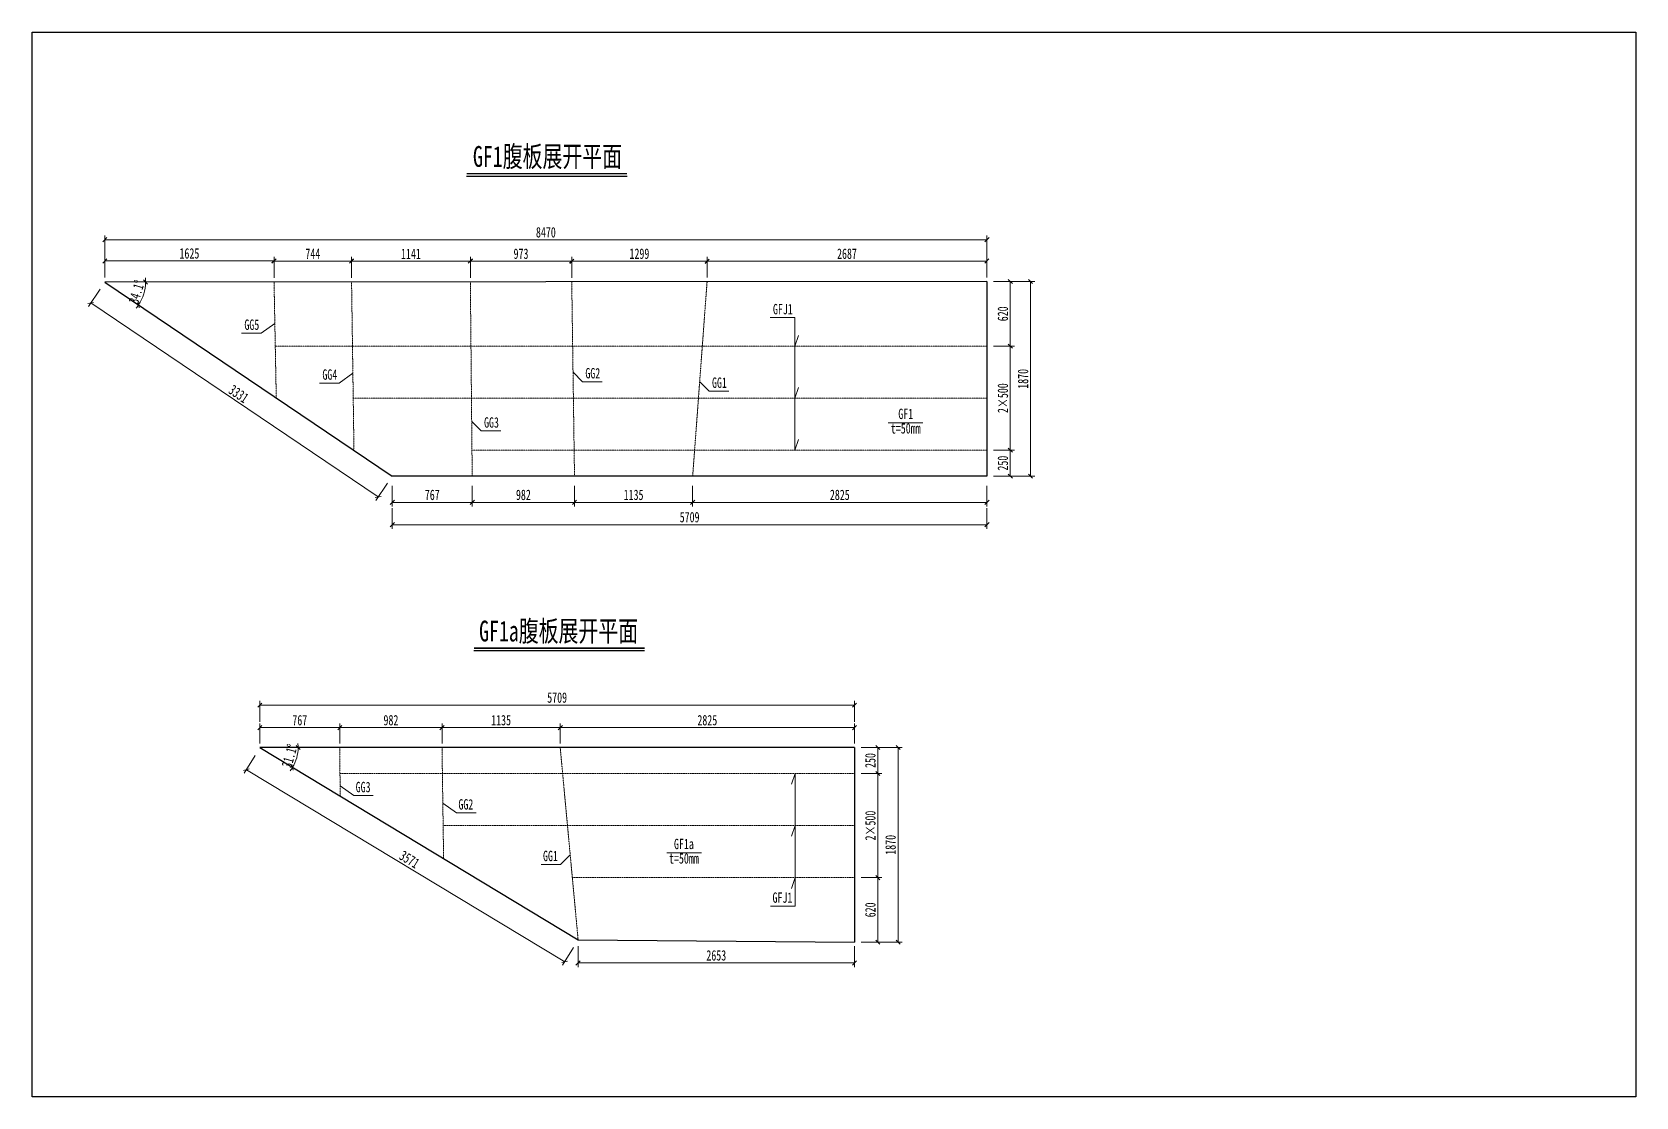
# Model space of a CAD drawing. Header units: millimetres. Extents: x -89049 to 410567, y -307459 to -100425.
# Drawn here: x 103173 to 118573, y -295945 to -285713 of the extents above; entities that cross this region are included whole.
import ezdxf
from ezdxf.enums import TextEntityAlignment as Align

# ---------------------------------------------------------------- set-up
doc = ezdxf.new("R2010")
doc.units = ezdxf.units.MM
doc.linetypes.add('DASHED', pattern=[0.75, 0.5, -0.25])
doc.layers.get('Defpoints').update_dxf_attribs({"color": 8})
for name, color, linetype, lineweight in [('文字', 7, 'Continuous', 15), ('标注线及字体', 2, 'Continuous', 15), ('细实线', 4, 'Continuous', 15), ('虚线', 7, 'DASHED', 13), ('钢板粗线', 1, 'Continuous', 25)]:
    doc.layers.add(name, color=color, linetype=linetype, lineweight=lineweight)
doc.styles.add('111', font='', dxfattribs={"width": 0.7})
doc.styles.add('BM_Dim', font='', dxfattribs={"width": 0.85})
doc.styles.get('111').set_extended_font_data('仿宋_GB2312')
doc.styles.get('BM_Dim').set_extended_font_data('仿宋_GB2312')
doc.dimstyles.new('200', dxfattribs={"dimscale": 0, "dimtxt": 2.5, "dimasz": 1, "dimexe": 1, "dimexo": 1, "dimgap": 0.6, "dimtad": 1, "dimdec": 0, "dimdsep": 46, "dimtxsty": '111', "dimblk": 'OBLIQUE', "dimcen": 0, "dimclrd": 4, "dimclre": 4, "dimclrt": 4, "dimadec": 1, "dimazin": 2, "dimtfac": 1, "dimtdec": 0, "dimtix": 1, "dimtmove": 2, "dimatfit": 3, "dimfxl": 4, "dimfxlon": 1, "dimtolj": 1, "dimlwd": -1, "dimlwe": -1, "dimarcsym": 0})

msp = doc.modelspace()

# ---------------------------------------------------------------- texts
at = {"layer": '文字', "style": 'BM_Dim', "width": 0.7}
for s, p in [('GFJ1', (110382.4, -288454.9)), ('GG5', (105283.3, -288604.5)), ('GG4', (106032.5, -289083.6)), ('GG2', (108557.5, -289070.7)), ('GG1', (109773.6, -289161.6)), ('GF1', (111562.3, -289461.5)), ('GG3', (107584.5, -289543.7)), ('t=50mm', (111562.3, -289600.3)), ('GG3', (106352.2, -293046.9)), ('GG2', (107338.5, -293213.2)), ('GF1a', (109432.3, -293593.7)), ('GG1', (108150.7, -293708.9)), ('t=50mm', (109432.3, -293732.5)), ('GFJ1', (110378.3, -294109.4))]:
    msp.add_text(s, height=100, dxfattribs=at).set_placement(p, align=Align.BOTTOM_CENTER)
at = {"layer": '标注线及字体', "style": '111', "width": 0.7}
for s, p in [('GF1腹板展开平面', (108122.5, -286904.3)), ('GF1a腹板展开平面', (108229, -291464.6))]:
    msp.add_text(s, height=200, dxfattribs=at).set_placement(p, align=Align.MIDDLE)

# ---------------------------------------------------------------- blocks, each defined once
blk = doc.blocks.new('_Oblique')
at = {"color": 0, "linetype": 'ByBlock', "lineweight": -2}
blk.add_line((-0.5, -0.5), (0.5, 0.5), dxfattribs=at)
blk = doc.blocks.new('*D2544')
at = {"layer": 'Defpoints', "color": 0, "transparency": 16777216}
for p in [(112342, -289730), (112342, -289980), (112566, -289980)]:
    blk.add_point(p, dxfattribs=at)
at = {"layer": '细实线', "color": 4, "transparency": 16777216}
for p, q in [((112406, -289730), (112606, -289730)), ((112566, -289730), (112566, -289980)), ((112406, -289980), (112606, -289980))]:
    blk.add_line(p, q, dxfattribs=at)
at = {"layer": '细实线', "color": 4, "transparency": 16777216, "xscale": 40, "yscale": 40, "zscale": 40}
for p, rotation in [((112566, -289730), 90), ((112566, -289980), 270)]:
    blk.add_blockref('_Oblique', p, dxfattribs=dict(at, rotation=rotation))
at = {"layer": '细实线', "color": 4, "transparency": 16777216, "insert": (112495, -289855), "char_height": 100, "attachment_point": 5, "rotation": 90, "style": '111'}
blk.add_mtext('\\A1;250', dxfattribs=at)
blk = doc.blocks.new('*D2545')
at = {"layer": 'Defpoints', "color": 0, "transparency": 16777216}
for p in [(112342, -288730), (112566, -288730), (112342, -289730)]:
    blk.add_point(p, dxfattribs=at)
at = {"layer": '细实线', "color": 4, "transparency": 16777216}
for p, q in [((112406, -288730), (112606, -288730)), ((112566, -289730), (112566, -288730)), ((112406, -289730), (112606, -289730))]:
    blk.add_line(p, q, dxfattribs=at)
at = {"layer": '细实线', "color": 4, "transparency": 16777216, "xscale": 40, "yscale": 40, "zscale": 40}
for p, rotation in [((112566, -288730), 90), ((112566, -289730), 270)]:
    blk.add_blockref('_Oblique', p, dxfattribs=dict(at, rotation=rotation))
at = {"layer": '细实线', "color": 4, "transparency": 16777216, "insert": (112495, -289230), "char_height": 100, "attachment_point": 5, "rotation": 90, "style": '111'}
blk.add_mtext('\\A1;2×500', dxfattribs=at)
blk = doc.blocks.new('*D2546')
at = {"layer": 'Defpoints', "color": 0, "transparency": 16777216}
for p in [(112342, -288110), (112566, -288110), (112342, -288730)]:
    blk.add_point(p, dxfattribs=at)
at = {"layer": '细实线', "color": 4, "transparency": 16777216}
for p, q in [((112406, -288110), (112606, -288110)), ((112566, -288730), (112566, -288110)), ((112406, -288730), (112606, -288730))]:
    blk.add_line(p, q, dxfattribs=at)
at = {"layer": '细实线', "color": 4, "transparency": 16777216, "xscale": 40, "yscale": 40, "zscale": 40}
for p, rotation in [((112566, -288110), 90), ((112566, -288730), 270)]:
    blk.add_blockref('_Oblique', p, dxfattribs=dict(at, rotation=rotation))
at = {"layer": '细实线', "color": 4, "transparency": 16777216, "insert": (112495, -288420), "char_height": 100, "attachment_point": 5, "rotation": 90, "style": '111'}
blk.add_mtext('\\A1;620', dxfattribs=at)
blk = doc.blocks.new('*D2547')
at = {"layer": 'Defpoints', "color": 0, "transparency": 16777216}
for p in [(112523, -288110), (112522, -289980), (112761, -289980)]:
    blk.add_point(p, dxfattribs=at)
at = {"layer": '细实线', "color": 4, "transparency": 16777216}
for p, q in [((112601, -288110), (112801, -288110)), ((112761, -288110), (112761, -289980)), ((112601, -289980), (112801, -289980))]:
    blk.add_line(p, q, dxfattribs=at)
at = {"layer": '细实线', "color": 4, "transparency": 16777216, "xscale": 40, "yscale": 40, "zscale": 40}
for p, rotation in [((112761, -288110), 90), ((112761, -289980), 270)]:
    blk.add_blockref('_Oblique', p, dxfattribs=dict(at, rotation=rotation))
at = {"layer": '细实线', "color": 4, "transparency": 16777216, "insert": (112689, -289045), "char_height": 100, "attachment_point": 5, "rotation": 90, "style": '111'}
blk.add_mtext('\\A1;1870', dxfattribs=at)
blk = doc.blocks.new('*D2548')
at = {"layer": 'Defpoints', "color": 0, "transparency": 16777216}
for p in [(106632, -289980), (112342, -289980), (112342, -290446)]:
    blk.add_point(p, dxfattribs=at)
at = {"layer": '细实线', "color": 4, "transparency": 16777216}
for p, q in [((106632, -290286), (106632, -290486)), ((112342, -290286), (112342, -290486)), ((106632, -290446), (112342, -290446))]:
    blk.add_line(p, q, dxfattribs=at)
at = {"layer": '细实线', "color": 4, "transparency": 16777216, "xscale": 40, "yscale": 40, "zscale": 40, "rotation": 180}
blk.add_blockref('_Oblique', (106632, -290446), dxfattribs=at)
at = {"layer": '细实线', "color": 4, "transparency": 16777216, "xscale": 40, "yscale": 40, "zscale": 40}
blk.add_blockref('_Oblique', (112342, -290446), dxfattribs=at)
at = {"layer": '细实线', "color": 4, "transparency": 16777216, "insert": (109487, -290374), "char_height": 100, "attachment_point": 5, "style": '111'}
blk.add_mtext('\\A1;5709', dxfattribs=at)
blk = doc.blocks.new('*D2549')
at = {"layer": 'Defpoints', "color": 0, "transparency": 16777216}
for p in [(103872, -287708), (103872, -288115), (112342, -288110)]:
    blk.add_point(p, dxfattribs=at)
at = {"layer": '细实线', "color": 4, "transparency": 16777216}
for p, q in [((103872, -287868), (103872, -287668)), ((112342, -287868), (112342, -287668)), ((112342, -287708), (103872, -287708))]:
    blk.add_line(p, q, dxfattribs=at)
at = {"layer": '细实线', "color": 4, "transparency": 16777216, "xscale": 40, "yscale": 40, "zscale": 40, "rotation": 180}
blk.add_blockref('_Oblique', (103872, -287708), dxfattribs=at)
at = {"layer": '细实线', "color": 4, "transparency": 16777216, "xscale": 40, "yscale": 40, "zscale": 40}
blk.add_blockref('_Oblique', (112342, -287708), dxfattribs=at)
at = {"layer": '细实线', "color": 4, "transparency": 16777216, "insert": (108107, -287637), "char_height": 100, "attachment_point": 5, "style": '111'}
blk.add_mtext('\\A1;8470', dxfattribs=at)
blk = doc.blocks.new('*D2550')
at = {"layer": 'Defpoints', "color": 0, "transparency": 16777216}
for p in [(103872, -288115), (106632, -289980), (106497, -290180)]:
    blk.add_point(p, dxfattribs=at)
at = {"layer": '细实线', "color": 4, "transparency": 16777216}
for p, q in [((103826, -288183), (103714, -288349)), ((103737, -288316), (106497, -290180)), ((106587, -290048), (106475, -290213))]:
    blk.add_line(p, q, dxfattribs=at)
at = {"layer": '细实线', "color": 4, "transparency": 16777216, "xscale": 40, "yscale": 40, "zscale": 40}
for p, rotation in [((103737, -288316), 145.962281635902), ((106497, -290180), 325.962281635902)]:
    blk.add_blockref('_Oblique', p, dxfattribs=dict(at, rotation=rotation))
at = {"layer": '细实线', "color": 4, "transparency": 16777216, "insert": (105157, -289189), "char_height": 100, "attachment_point": 5, "rotation": 325.9623, "style": '111'}
blk.add_mtext('\\A1;3331', dxfattribs=at)
blk = doc.blocks.new('*D2551')
at = {"layer": 'Defpoints', "color": 0, "transparency": 16777216}
for p in [(105497, -287911), (103872, -288115), (105497, -288115)]:
    blk.add_point(p, dxfattribs=at)
at = {"layer": '细实线', "color": 4, "transparency": 16777216}
for p, q in [((103872, -288072), (103872, -287872)), ((103872, -287912), (105497, -287911)), ((105497, -288071), (105497, -287871))]:
    blk.add_line(p, q, dxfattribs=at)
at = {"layer": '细实线', "color": 4, "transparency": 16777216, "xscale": 40, "yscale": 40, "zscale": 40}
for p, rotation in [((103872, -287912), 180.0341581449767), ((105497, -287911), 0.03415814497667941)]:
    blk.add_blockref('_Oblique', p, dxfattribs=dict(at, rotation=rotation))
at = {"layer": '细实线', "color": 4, "transparency": 16777216, "insert": (104684, -287840), "char_height": 100, "attachment_point": 5, "rotation": 0.0342, "style": '111'}
blk.add_mtext('\\A1;1625', dxfattribs=at)
blk = doc.blocks.new('*D2552')
at = {"layer": 'Defpoints', "color": 0, "transparency": 16777216}
for p in [(106241, -287913), (105497, -288115), (106241, -288114)]:
    blk.add_point(p, dxfattribs=at)
at = {"layer": '细实线', "color": 4, "transparency": 16777216}
for p, q in [((105497, -288073), (105497, -287873)), ((105497, -287913), (106241, -287913)), ((106241, -288073), (106241, -287873))]:
    blk.add_line(p, q, dxfattribs=at)
at = {"layer": '细实线', "color": 4, "transparency": 16777216, "xscale": 40, "yscale": 40, "zscale": 40}
for p, rotation in [((105497, -287913), 180.0341581475799), ((106241, -287913), 0.03415814757989633)]:
    blk.add_blockref('_Oblique', p, dxfattribs=dict(at, rotation=rotation))
at = {"layer": '细实线', "color": 4, "transparency": 16777216, "insert": (105869, -287842), "char_height": 100, "attachment_point": 5, "rotation": 0.0342, "style": '111'}
blk.add_mtext('\\A1;744', dxfattribs=at)
blk = doc.blocks.new('*D2553')
at = {"layer": 'Defpoints', "color": 0, "transparency": 16777216}
for p in [(107382, -287913), (106241, -288114), (107382, -288113)]:
    blk.add_point(p, dxfattribs=at)
at = {"layer": '细实线', "color": 4, "transparency": 16777216}
for p, q in [((106241, -288074), (106241, -287874)), ((106241, -287914), (107382, -287913)), ((107382, -288073), (107382, -287873))]:
    blk.add_line(p, q, dxfattribs=at)
at = {"layer": '细实线', "color": 4, "transparency": 16777216, "xscale": 40, "yscale": 40, "zscale": 40}
for p, rotation in [((106241, -287914), 180.0341581457949), ((107382, -287913), 0.03415814579493761)]:
    blk.add_blockref('_Oblique', p, dxfattribs=dict(at, rotation=rotation))
at = {"layer": '细实线', "color": 4, "transparency": 16777216, "insert": (106811, -287843), "char_height": 100, "attachment_point": 5, "rotation": 0.0342, "style": '111'}
blk.add_mtext('\\A1;1141', dxfattribs=at)
blk = doc.blocks.new('*D2554')
at = {"layer": 'Defpoints', "color": 0, "transparency": 16777216}
for p in [(108355, -287914), (107382, -288113), (108355, -288113)]:
    blk.add_point(p, dxfattribs=at)
at = {"layer": '细实线', "color": 4, "transparency": 16777216}
for p, q in [((107382, -288073), (107382, -287874)), ((107382, -287914), (108355, -287914)), ((108355, -288073), (108355, -287874))]:
    blk.add_line(p, q, dxfattribs=at)
at = {"layer": '细实线', "color": 4, "transparency": 16777216, "xscale": 40, "yscale": 40, "zscale": 40}
for p, rotation in [((107382, -287914), 180.0341581464669), ((108355, -287914), 0.03415814646685652)]:
    blk.add_blockref('_Oblique', p, dxfattribs=dict(at, rotation=rotation))
at = {"layer": '细实线', "color": 4, "transparency": 16777216, "insert": (107868, -287843), "char_height": 100, "attachment_point": 5, "rotation": 0.0342, "style": '111'}
blk.add_mtext('\\A1;973', dxfattribs=at)
blk = doc.blocks.new('*D2555')
at = {"layer": 'Defpoints', "color": 0, "transparency": 16777216}
for p in [(109655, -287914), (108356, -288113), (109655, -288112)]:
    blk.add_point(p, dxfattribs=at)
at = {"layer": '细实线', "color": 4, "transparency": 16777216}
for p, q in [((108356, -288073), (108356, -287875)), ((108356, -287915), (109655, -287914)), ((109655, -288072), (109655, -287874))]:
    blk.add_line(p, q, dxfattribs=at)
at = {"layer": '细实线', "color": 4, "transparency": 16777216, "xscale": 40, "yscale": 40, "zscale": 40}
for p, rotation in [((108356, -287915), 180.0341581457945), ((109655, -287914), 0.03415814579447653)]:
    blk.add_blockref('_Oblique', p, dxfattribs=dict(at, rotation=rotation))
at = {"layer": '细实线', "color": 4, "transparency": 16777216, "insert": (109005, -287843), "char_height": 100, "attachment_point": 5, "rotation": 0.0342, "style": '111'}
blk.add_mtext('\\A1;1299', dxfattribs=at)
blk = doc.blocks.new('*D2556')
at = {"layer": 'Defpoints', "color": 0, "transparency": 16777216}
for p in [(112341, -287913), (109655, -288112), (112342, -288110)]:
    blk.add_point(p, dxfattribs=at)
at = {"layer": '细实线', "color": 4, "transparency": 16777216}
for p, q in [((109655, -288072), (109655, -287875)), ((109655, -287915), (112341, -287913)), ((112341, -288070), (112341, -287873))]:
    blk.add_line(p, q, dxfattribs=at)
at = {"layer": '细实线', "color": 4, "transparency": 16777216, "xscale": 40, "yscale": 40, "zscale": 40}
for p, rotation in [((109655, -287915), 180.0341346889947), ((112341, -287913), 0.03413468899469144)]:
    blk.add_blockref('_Oblique', p, dxfattribs=dict(at, rotation=rotation))
at = {"layer": '细实线', "color": 4, "transparency": 16777216, "insert": (110998, -287843), "char_height": 100, "attachment_point": 5, "rotation": 0.0341, "style": '111'}
blk.add_mtext('\\A1;2687', dxfattribs=at)
blk = doc.blocks.new('*D2557')
at = {"layer": 'Defpoints', "color": 0, "transparency": 16777216}
for p in [(106632, -289980), (107400, -289980), (107400, -290232)]:
    blk.add_point(p, dxfattribs=at)
at = {"layer": '细实线', "color": 4, "transparency": 16777216}
for p, q in [((106632, -290072), (106632, -290272)), ((107400, -290072), (107400, -290272)), ((106632, -290232), (107400, -290232))]:
    blk.add_line(p, q, dxfattribs=at)
at = {"layer": '细实线', "color": 4, "transparency": 16777216, "xscale": 40, "yscale": 40, "zscale": 40, "rotation": 180}
blk.add_blockref('_Oblique', (106632, -290232), dxfattribs=at)
at = {"layer": '细实线', "color": 4, "transparency": 16777216, "xscale": 40, "yscale": 40, "zscale": 40}
blk.add_blockref('_Oblique', (107400, -290232), dxfattribs=at)
at = {"layer": '细实线', "color": 4, "transparency": 16777216, "insert": (107016, -290160), "char_height": 100, "attachment_point": 5, "style": '111'}
blk.add_mtext('\\A1;767', dxfattribs=at)
blk = doc.blocks.new('*D2558')
at = {"layer": 'Defpoints', "color": 0, "transparency": 16777216}
for p in [(107400, -289980), (108382, -289980), (108382, -290232)]:
    blk.add_point(p, dxfattribs=at)
at = {"layer": '细实线', "color": 4, "transparency": 16777216}
for p, q in [((107400, -290072), (107400, -290272)), ((108382, -290072), (108382, -290272)), ((107400, -290232), (108382, -290232))]:
    blk.add_line(p, q, dxfattribs=at)
at = {"layer": '细实线', "color": 4, "transparency": 16777216, "xscale": 40, "yscale": 40, "zscale": 40, "rotation": 180}
blk.add_blockref('_Oblique', (107400, -290232), dxfattribs=at)
at = {"layer": '细实线', "color": 4, "transparency": 16777216, "xscale": 40, "yscale": 40, "zscale": 40}
blk.add_blockref('_Oblique', (108382, -290232), dxfattribs=at)
at = {"layer": '细实线', "color": 4, "transparency": 16777216, "insert": (107891, -290160), "char_height": 100, "attachment_point": 5, "style": '111'}
blk.add_mtext('\\A1;982', dxfattribs=at)
blk = doc.blocks.new('*D2559')
at = {"layer": 'Defpoints', "color": 0, "transparency": 16777216}
for p in [(109516, -289980), (112342, -289980), (112342, -290232)]:
    blk.add_point(p, dxfattribs=at)
at = {"layer": '细实线', "color": 4, "transparency": 16777216}
for p, q in [((109516, -290072), (109516, -290272)), ((112342, -290072), (112342, -290272)), ((109516, -290232), (112342, -290232))]:
    blk.add_line(p, q, dxfattribs=at)
at = {"layer": '细实线', "color": 4, "transparency": 16777216, "xscale": 40, "yscale": 40, "zscale": 40}
for p, rotation in [((109516, -290232), 180.0000000000012), ((112342, -290232), 1.180541484894062e-12)]:
    blk.add_blockref('_Oblique', p, dxfattribs=dict(at, rotation=rotation))
at = {"layer": '细实线', "color": 4, "transparency": 16777216, "insert": (110929, -290160), "char_height": 100, "attachment_point": 5, "style": '111'}
blk.add_mtext('\\A1;2825', dxfattribs=at)
blk = doc.blocks.new('*D2560')
at = {"layer": 'Defpoints', "color": 0, "transparency": 16777216}
for p in [(103872, -288115), (103872, -288115), (112342, -288110), (104233, -288266), (106632, -289980)]:
    blk.add_point(p, dxfattribs=at)
at = {"layer": '细实线', "color": 4, "transparency": 16777216}
for start, end in [(325.9623, 0.0342), (0.0342, 5.8975), (320.099, 325.9623)]:
    blk.add_arc((103872, -288115), 391, start, end, dxfattribs=at)
at = {"layer": '细实线', "color": 4, "transparency": 16777216, "xscale": 40, "yscale": 40, "zscale": 40}
for p, rotation in [((104263, -288115), 270.0341581457946), ((104196, -288334), 55.96228163590201)]:
    blk.add_blockref('_Oblique', p, dxfattribs=dict(at, rotation=rotation))
at = {"layer": '细实线', "color": 4, "transparency": 16777216, "insert": (104177, -288209), "char_height": 100, "attachment_point": 5, "rotation": 72.9982, "style": '111'}
blk.add_mtext('\\A1;34.1%%d', dxfattribs=at)
blk = doc.blocks.new('*D2561')
at = {"layer": 'Defpoints', "color": 0, "transparency": 16777216}
for p in [(105360, -292587), (105360, -292587), (111070, -292587), (105704, -292718), (108416, -294434)]:
    blk.add_point(p, dxfattribs=at)
at = {"layer": '细实线', "color": 4, "transparency": 16777216}
for start, end in [(328.8592, 0), (0, 6.2322), (322.6271, 328.8592)]:
    blk.add_arc((105360, -292587), 368, start, end, dxfattribs=at)
at = {"layer": '细实线', "color": 4, "transparency": 16777216, "xscale": 40, "yscale": 40, "zscale": 40}
for p, rotation in [((105728, -292587), 270), ((105675, -292778), 58.85922710734944)]:
    blk.add_blockref('_Oblique', p, dxfattribs=dict(at, rotation=rotation))
at = {"layer": '细实线', "color": 4, "transparency": 16777216, "insert": (105646, -292667), "char_height": 100, "attachment_point": 5, "rotation": 74.4296, "style": '111'}
blk.add_mtext('\\A1;31.1%%d', dxfattribs=at)
blk = doc.blocks.new('*D2562')
at = {"layer": 'Defpoints', "color": 0, "transparency": 16777216}
for p in [(108382, -289980), (109516, -289980), (108382, -290232)]:
    blk.add_point(p, dxfattribs=at)
at = {"layer": '细实线', "color": 4, "transparency": 16777216}
for p, q in [((108382, -290072), (108382, -290272)), ((109516, -290072), (109516, -290272)), ((109516, -290232), (108382, -290232))]:
    blk.add_line(p, q, dxfattribs=at)
at = {"layer": '细实线', "color": 4, "transparency": 16777216, "xscale": 40, "yscale": 40, "zscale": 40, "rotation": 180}
blk.add_blockref('_Oblique', (108382, -290232), dxfattribs=at)
at = {"layer": '细实线', "color": 4, "transparency": 16777216, "xscale": 40, "yscale": 40, "zscale": 40}
blk.add_blockref('_Oblique', (109516, -290232), dxfattribs=at)
at = {"layer": '细实线', "color": 4, "transparency": 16777216, "insert": (108949, -290160), "char_height": 100, "attachment_point": 5, "style": '111'}
blk.add_mtext('\\A1;1135', dxfattribs=at)
blk = doc.blocks.new('*D2563')
at = {"layer": 'Defpoints', "color": 0, "transparency": 16777216}
for p in [(111070, -292587), (111294, -292587), (111070, -292837)]:
    blk.add_point(p, dxfattribs=at)
at = {"layer": '细实线', "color": 4, "transparency": 16777216}
for p, q in [((111134, -292587), (111334, -292587)), ((111294, -292837), (111294, -292587)), ((111134, -292837), (111334, -292837))]:
    blk.add_line(p, q, dxfattribs=at)
at = {"layer": '细实线', "color": 4, "transparency": 16777216, "xscale": 40, "yscale": 40, "zscale": 40}
for p, rotation in [((111294, -292587), 90), ((111294, -292837), 270)]:
    blk.add_blockref('_Oblique', p, dxfattribs=dict(at, rotation=rotation))
at = {"layer": '细实线', "color": 4, "transparency": 16777216, "insert": (111223, -292712), "char_height": 100, "attachment_point": 5, "rotation": 90, "style": '111'}
blk.add_mtext('\\A1;250', dxfattribs=at)
blk = doc.blocks.new('*D2564')
at = {"layer": 'Defpoints', "color": 0, "transparency": 16777216}
for p in [(111070, -292837), (111070, -293837), (111294, -293837)]:
    blk.add_point(p, dxfattribs=at)
at = {"layer": '细实线', "color": 4, "transparency": 16777216}
for p, q in [((111134, -292837), (111334, -292837)), ((111294, -292837), (111294, -293837)), ((111134, -293837), (111334, -293837))]:
    blk.add_line(p, q, dxfattribs=at)
at = {"layer": '细实线', "color": 4, "transparency": 16777216, "xscale": 40, "yscale": 40, "zscale": 40}
for p, rotation in [((111294, -292837), 90), ((111294, -293837), 270)]:
    blk.add_blockref('_Oblique', p, dxfattribs=dict(at, rotation=rotation))
at = {"layer": '细实线', "color": 4, "transparency": 16777216, "insert": (111223, -293337), "char_height": 100, "attachment_point": 5, "rotation": 90, "style": '111'}
blk.add_mtext('\\A1;2×500', dxfattribs=at)
blk = doc.blocks.new('*D2565')
at = {"layer": 'Defpoints', "color": 0, "transparency": 16777216}
for p in [(111070, -293837), (111070, -294457), (111294, -294457)]:
    blk.add_point(p, dxfattribs=at)
at = {"layer": '细实线', "color": 4, "transparency": 16777216}
for p, q in [((111134, -293837), (111334, -293837)), ((111294, -293837), (111294, -294457)), ((111134, -294457), (111334, -294457))]:
    blk.add_line(p, q, dxfattribs=at)
at = {"layer": '细实线', "color": 4, "transparency": 16777216, "xscale": 40, "yscale": 40, "zscale": 40}
for p, rotation in [((111294, -293837), 90), ((111294, -294457), 270)]:
    blk.add_blockref('_Oblique', p, dxfattribs=dict(at, rotation=rotation))
at = {"layer": '细实线', "color": 4, "transparency": 16777216, "insert": (111223, -294147), "char_height": 100, "attachment_point": 5, "rotation": 90, "style": '111'}
blk.add_mtext('\\A1;620', dxfattribs=at)
blk = doc.blocks.new('*D2566')
at = {"layer": 'Defpoints', "color": 0, "transparency": 16777216}
for p in [(111250, -292587), (111489, -292587), (111251, -294457)]:
    blk.add_point(p, dxfattribs=at)
at = {"layer": '细实线', "color": 4, "transparency": 16777216}
for p, q in [((111329, -292587), (111529, -292587)), ((111489, -294457), (111489, -292587)), ((111329, -294457), (111529, -294457))]:
    blk.add_line(p, q, dxfattribs=at)
at = {"layer": '细实线', "color": 4, "transparency": 16777216, "xscale": 40, "yscale": 40, "zscale": 40}
for p, rotation in [((111489, -292587), 90), ((111489, -294457), 270)]:
    blk.add_blockref('_Oblique', p, dxfattribs=dict(at, rotation=rotation))
at = {"layer": '细实线', "color": 4, "transparency": 16777216, "insert": (111417, -293522), "char_height": 100, "attachment_point": 5, "rotation": 90, "style": '111'}
blk.add_mtext('\\A1;1870', dxfattribs=at)
blk = doc.blocks.new('*D2567')
at = {"layer": 'Defpoints', "color": 0, "transparency": 16777216}
for p in [(108416, -294434), (111070, -294457), (108416, -294657)]:
    blk.add_point(p, dxfattribs=at)
at = {"layer": '细实线', "color": 4, "transparency": 16777216}
for p, q in [((108416, -294497), (108416, -294697)), ((111070, -294497), (111070, -294697)), ((111070, -294657), (108416, -294657))]:
    blk.add_line(p, q, dxfattribs=at)
at = {"layer": '细实线', "color": 4, "transparency": 16777216, "xscale": 40, "yscale": 40, "zscale": 40, "rotation": 180}
blk.add_blockref('_Oblique', (108416, -294657), dxfattribs=at)
at = {"layer": '细实线', "color": 4, "transparency": 16777216, "xscale": 40, "yscale": 40, "zscale": 40}
blk.add_blockref('_Oblique', (111070, -294657), dxfattribs=at)
at = {"layer": '细实线', "color": 4, "transparency": 16777216, "insert": (109743, -294585), "char_height": 100, "attachment_point": 5, "style": '111'}
blk.add_mtext('\\A1;2653', dxfattribs=at)
blk = doc.blocks.new('*D2568')
at = {"layer": 'Defpoints', "color": 0, "transparency": 16777216}
for p in [(105360, -292180), (105360, -292587), (111070, -292587)]:
    blk.add_point(p, dxfattribs=at)
at = {"layer": '细实线', "color": 4, "transparency": 16777216}
for p, q in [((105360, -292340), (105360, -292140)), ((111070, -292180), (105360, -292180)), ((111070, -292340), (111070, -292140))]:
    blk.add_line(p, q, dxfattribs=at)
at = {"layer": '细实线', "color": 4, "transparency": 16777216, "xscale": 40, "yscale": 40, "zscale": 40, "rotation": 180}
blk.add_blockref('_Oblique', (105360, -292180), dxfattribs=at)
at = {"layer": '细实线', "color": 4, "transparency": 16777216, "xscale": 40, "yscale": 40, "zscale": 40}
blk.add_blockref('_Oblique', (111070, -292180), dxfattribs=at)
at = {"layer": '细实线', "color": 4, "transparency": 16777216, "insert": (108215, -292108), "char_height": 100, "attachment_point": 5, "style": '111'}
blk.add_mtext('\\A1;5709', dxfattribs=at)
blk = doc.blocks.new('*D2569')
at = {"layer": 'Defpoints', "color": 0, "transparency": 16777216}
for p in [(105360, -292587), (105232, -292800), (108416, -294434)]:
    blk.add_point(p, dxfattribs=at)
at = {"layer": '细实线', "color": 4, "transparency": 16777216}
for p, q in [((105315, -292663), (105211, -292834)), ((108288, -294646), (105232, -292800)), ((108371, -294509), (108267, -294680))]:
    blk.add_line(p, q, dxfattribs=at)
at = {"layer": '细实线', "color": 4, "transparency": 16777216, "xscale": 40, "yscale": 40, "zscale": 40}
for p, rotation in [((105232, -292800), 148.8592271073495), ((108288, -294646), 328.8592271073495)]:
    blk.add_blockref('_Oblique', p, dxfattribs=dict(at, rotation=rotation))
at = {"layer": '细实线', "color": 4, "transparency": 16777216, "insert": (106797, -293662), "char_height": 100, "attachment_point": 5, "rotation": 328.8592, "style": '111'}
blk.add_mtext('\\A1;3571', dxfattribs=at)
blk = doc.blocks.new('*D2570')
at = {"layer": 'Defpoints', "color": 0, "transparency": 16777216}
for p in [(111070, -292396), (108245, -292587), (111070, -292587)]:
    blk.add_point(p, dxfattribs=at)
at = {"layer": '细实线', "color": 4, "transparency": 16777216}
for p, q in [((108245, -292547), (108245, -292356)), ((108245, -292396), (111070, -292396)), ((111070, -292547), (111070, -292356))]:
    blk.add_line(p, q, dxfattribs=at)
at = {"layer": '细实线', "color": 4, "transparency": 16777216, "xscale": 40, "yscale": 40, "zscale": 40}
for p, rotation in [((108245, -292396), 180.0000000000012), ((111070, -292396), 1.180541484894062e-12)]:
    blk.add_blockref('_Oblique', p, dxfattribs=dict(at, rotation=rotation))
at = {"layer": '细实线', "color": 4, "transparency": 16777216, "insert": (109657, -292325), "char_height": 100, "attachment_point": 5, "style": '111'}
blk.add_mtext('\\A1;2825', dxfattribs=at)
blk = doc.blocks.new('*D2571')
at = {"layer": 'Defpoints', "color": 0, "transparency": 16777216}
for p in [(106128, -292396), (106128, -292587), (107110, -292587)]:
    blk.add_point(p, dxfattribs=at)
at = {"layer": '细实线', "color": 4, "transparency": 16777216}
for p, q in [((106128, -292547), (106128, -292356)), ((107110, -292396), (106128, -292396)), ((107110, -292547), (107110, -292356))]:
    blk.add_line(p, q, dxfattribs=at)
at = {"layer": '细实线', "color": 4, "transparency": 16777216, "xscale": 40, "yscale": 40, "zscale": 40, "rotation": 180}
blk.add_blockref('_Oblique', (106128, -292396), dxfattribs=at)
at = {"layer": '细实线', "color": 4, "transparency": 16777216, "xscale": 40, "yscale": 40, "zscale": 40}
blk.add_blockref('_Oblique', (107110, -292396), dxfattribs=at)
at = {"layer": '细实线', "color": 4, "transparency": 16777216, "insert": (106619, -292325), "char_height": 100, "attachment_point": 5, "style": '111'}
blk.add_mtext('\\A1;982', dxfattribs=at)
blk = doc.blocks.new('*D2572')
at = {"layer": 'Defpoints', "color": 0, "transparency": 16777216}
for p in [(105360, -292396), (105360, -292587), (106128, -292587)]:
    blk.add_point(p, dxfattribs=at)
at = {"layer": '细实线', "color": 4, "transparency": 16777216}
for p, q in [((105360, -292547), (105360, -292356)), ((106128, -292396), (105360, -292396)), ((106128, -292547), (106128, -292356))]:
    blk.add_line(p, q, dxfattribs=at)
at = {"layer": '细实线', "color": 4, "transparency": 16777216, "xscale": 40, "yscale": 40, "zscale": 40, "rotation": 180}
blk.add_blockref('_Oblique', (105360, -292396), dxfattribs=at)
at = {"layer": '细实线', "color": 4, "transparency": 16777216, "xscale": 40, "yscale": 40, "zscale": 40}
blk.add_blockref('_Oblique', (106128, -292396), dxfattribs=at)
at = {"layer": '细实线', "color": 4, "transparency": 16777216, "insert": (105744, -292325), "char_height": 100, "attachment_point": 5, "style": '111'}
blk.add_mtext('\\A1;767', dxfattribs=at)
blk = doc.blocks.new('*D2573')
at = {"layer": 'Defpoints', "color": 0, "transparency": 16777216}
for p in [(108245, -292396), (107110, -292587), (108245, -292587)]:
    blk.add_point(p, dxfattribs=at)
at = {"layer": '细实线', "color": 4, "transparency": 16777216}
for p, q in [((107110, -292547), (107110, -292356)), ((107110, -292396), (108245, -292396)), ((108245, -292547), (108245, -292356))]:
    blk.add_line(p, q, dxfattribs=at)
at = {"layer": '细实线', "color": 4, "transparency": 16777216, "xscale": 40, "yscale": 40, "zscale": 40, "rotation": 180}
blk.add_blockref('_Oblique', (107110, -292396), dxfattribs=at)
at = {"layer": '细实线', "color": 4, "transparency": 16777216, "xscale": 40, "yscale": 40, "zscale": 40}
blk.add_blockref('_Oblique', (108245, -292396), dxfattribs=at)
at = {"layer": '细实线', "color": 4, "transparency": 16777216, "insert": (107677, -292325), "char_height": 100, "attachment_point": 5, "style": '111'}
blk.add_mtext('\\A1;1135', dxfattribs=at)

# ---------------------------------------------------------------- dimensions: what is measured, and where the dimension line sits
at = {"layer": '细实线'}
for base, p1, p2, picture, middle in [((103871.9, -287708.3), (112341.5, -288110.4), (103871.9, -288115.5), '*D2549', (108106.7, -287636.8)), ((112341.5, -290445.6), (106632.3, -289980), (112341.5, -289980), '*D2548', (109486.9, -290374))]:
    dim = msp.add_linear_dim(base=base, p1=p1, p2=p2, dimstyle='200', override={"dimscale": 40, "dimblk": 'Oblique'}, dxfattribs=at)
    dim.commit()
    dim.dimension.update_dxf_attribs({"geometry": picture, "text_midpoint": middle})
for p1, p2, distance, picture, middle in [((103871.9, -288115.5), (105496.9, -288114.5), 203.6, '*D2551', (104684.3, -287839.9)), ((105496.9, -288114.5), (106241.2, -288114.1), 201.5, '*D2552', (105868.9, -287842.3)), ((106241.2, -288114.1), (107381.8, -288113.4), 200.3, '*D2553', (106811.3, -287843)), ((107381.8426, -288113.3903), (108355.2524, -288112.8099), 199.0019, '*D2554', (107868.3862, -287842.5307)), ((108355.7, -288112.8), (109654.7, -288112), 198.1, '*D2555', (109005, -287842.7)), ((109654.7, -288112), (112341.5, -288110.4), 197, '*D2556', (110997.9, -287842.7)), ((103871.9, -288115.5), (106632.3, -289980), -241.6, '*D2550', (105156.9, -289188.7)), ((106632.3, -289980), (107399.5, -289980), -251.6, '*D2557', (107015.9, -290160)), ((107399.5, -289980), (108381.8, -289980), -251.6, '*D2558', (107890.7, -290160)), ((109516.5, -289980), (108381.8, -289980), 251.6, '*D2562', (108949.1, -290160)), ((109516.5, -289980), (112341.5, -289980), -251.6, '*D2559', (110929, -290160)), ((106127.6, -292587.3), (105360.3, -292587.3), -191, '*D2572', (105743.9, -292324.7)), ((107109.8, -292587.3), (106127.6, -292587.3), -191, '*D2571', (106618.7, -292324.7)), ((107109.8, -292587.3), (108244.5, -292587.3), 191, '*D2573', (107677.1, -292324.7)), ((108244.5, -292587.3), (111069.5, -292587.3), 191, '*D2570', (109657, -292324.7)), ((108416.5, -294433.8), (105360.3, -292587.3), 248.1, '*D2569', (106797.1, -293661.7))]:
    dim = msp.add_aligned_dim(p1=p1, p2=p2, distance=distance, dimstyle='200', override={"dimscale": 40, "dimblk": 'Oblique'}, dxfattribs=at)
    dim.commit()
    dim.dimension.update_dxf_attribs({"geometry": picture, "text_midpoint": middle})
for base, line1, line2, picture, middle in [((104232.7, -288266.3), ((112341.5, -288110.4), (103871.9, -288115.5)), ((103871.9, -288115.5), (106632.3, -289980)), '*D2560', (104177.4, -288208.9)), ((105704.4, -292717.7), ((111069.5, -292587.3), (105360.3, -292587.3)), ((105360.3, -292587.3), (108416.5, -294433.8)), '*D2561', (105645.8, -292666.8))]:
    dim = msp.add_angular_dim_2l(base=base, line1=line1, line2=line2, dimstyle='200', override={"dimscale": 40, "dimblk": 'Oblique'}, dxfattribs=at)
    dim.commit()
    dim.dimension.update_dxf_attribs({"geometry": picture, "text_midpoint": middle})
for base, p1, p2, angle, picture, middle in [((112566.3, -288110.4), (112341.5, -288730), (112341.5, -288110.4), 90, '*D2546', (112494.7, -288420.2)), ((112760.9, -289980), (112522.5, -288110.4), (112522.1, -289980), 90, '*D2547', (112689.4, -289045.2)), ((112566.3, -289980), (112341.5, -289730), (112341.5, -289980), 90, '*D2544', (112494.7, -289855)), ((105360.3, -292180), (111069.5, -292587.3), (105360.3, -292587.3), 180, '*D2568', (108214.9, -292108.5)), ((111294.3, -292587.3), (111069.5, -292837.3), (111069.5, -292587.3), 270, '*D2563', (111222.7, -292712.3)), ((111489, -292587.3), (111250.5, -294456.9), (111250.1, -292587.3), 270, '*D2566', (111417.4, -293522.1)), ((111294.3, -294456.9), (111069.5, -293837.3), (111069.5, -294456.9), 270, '*D2565', (111222.7, -294147.1)), ((108416.5, -294657), (111069.5, -294456.9), (108416.5, -294433.8), 180, '*D2567', (109743, -294585.4))]:
    dim = msp.add_linear_dim(base=base, p1=p1, p2=p2, angle=angle, dimstyle='200', override={"dimscale": 40, "dimblk": 'Oblique'}, dxfattribs=at)
    dim.commit()
    dim.dimension.update_dxf_attribs({"geometry": picture, "text_midpoint": middle})
for base, p1, p2, angle, picture, middle in [((112566.3, -288730), (112341.5, -289730), (112341.5, -288730), 90, '*D2545', (112494.7, -289230)), ((111294.3, -293837.3), (111069.5, -292837.3), (111069.5, -293837.3), 270, '*D2564', (111222.7, -293337.3))]:
    dim = msp.add_linear_dim(base=base, p1=p1, p2=p2, angle=angle, text='2×500', dimstyle='200', override={"dimscale": 40, "dimtxsty": '111', "dimblk": 'Oblique'}, dxfattribs=at)
    dim.commit()
    dim.dimension.update_dxf_attribs({"geometry": picture, "text_midpoint": middle})

# ---------------------------------------------------------------- linework, layer by layer
at = {"color": 4}
for p, q in [((107346, -287096.7), (108886.9, -287096.7)), ((109054, -291657), (107416.2, -291657))]:
    msp.add_line(p, q, dxfattribs=at)
at = {"color": 6, "const_width": 14.4}
for points in [[(107346, -287072.7), (108886.9, -287072.7)], [(109054, -291633), (107416.2, -291633)]]:
    msp.add_lwpolyline(points, dxfattribs=at)
at = {"layer": 'Defpoints'}
msp.add_lwpolyline([(103173.4, -285712.7), (118573.4, -285712.7), (118573.4, -295944.7), (103173.4, -295944.7)], close=True, dxfattribs=at)
at = {"layer": '细实线'}
for p, q in [((105504.5, -288511.7), (105373.8, -288606)), ((110260.6, -288456.4), (110497.1, -288456.4)), ((110497.1, -289730), (110497.1, -288456.4)), ((105185.6, -288606), (105373.8, -288606)), ((110532, -288626.9), (110497.1, -288730)), ((106253.7, -288990.7), (106122.9, -289085)), ((108367.6, -288981.6), (108459.9, -289072.1)), ((105934.8, -289085), (106122.9, -289085)), ((108459.9, -289072.1), (108648, -289072.1)), ((109583.6, -289072.5), (109675.9, -289163)), ((109675.9, -289163), (109864.1, -289163)), ((110532, -289126.9), (110497.1, -289230)), ((107394.6, -289454.6), (107486.9, -289545.1)), ((111394.7, -289467.4), (111725.4, -289467.4)), ((107486.9, -289545.1), (107675, -289545.1)), ((110532, -289626.9), (110497.1, -289730)), ((110465.3, -292940.4), (110500.1, -292837.3)), ((110500.1, -292837.3), (110500.1, -294110.9)), ((106131, -292954), (106261.7, -293048.3)), ((106449.8, -293048.3), (106261.7, -293048.3)), ((107117.3, -293120.4), (107248.1, -293214.7)), ((107436.2, -293214.7), (107248.1, -293214.7)), ((110465.3, -293440.4), (110500.1, -293337.3)), ((108340.7, -293619.8), (108248.4, -293710.3)), ((109600, -293599.6), (109269.2, -293599.6)), ((108248.4, -293710.3), (108060.3, -293710.3)), ((110465.3, -293940.4), (110500.1, -293837.3)), ((110500.1, -294110.9), (110263.6, -294110.9))]:
    msp.add_line(p, q, dxfattribs=at)
at = {"layer": '虚线', "ltscale": 5}
for p, q in [((105496.9, -288114.5), (105518.1, -289227.4)), ((106241.2, -288114.1), (106264.2, -289731.4)), ((107381.8, -288113.4), (107399.5, -289980)), ((108355.3, -288112.8), (108381.8, -289980)), ((109654.7, -288112), (109516.5, -289980)), ((112341.5, -288730), (105508.6, -288730)), ((112341.5, -289230), (106257.1, -289230)), ((112341.5, -289730), (107397.2, -289730)), ((106127.6, -292587.3), (106131.9, -293053.5)), ((107109.8, -292587.3), (107124.9, -293653.4)), ((108244.5, -292587.3), (108416.5, -294433.8)), ((111069.5, -292837.3), (106129.9, -292837.3)), ((111069.5, -293337.3), (107120.4, -293337.3)), ((111069.5, -293837.3), (108360.9, -293837.3))]:
    msp.add_line(p, q, dxfattribs=at)
at = {"layer": '钢板粗线'}
for p, q in [((112341.5, -288110.4), (103871.9, -288115.5)), ((103871.9, -288115.5), (106632.3, -289980)), ((112341.5, -288110.4), (112341.5, -289980)), ((112341.5, -289980), (106632.3, -289980)), ((111069.5, -292587.3), (105360.3, -292587.3)), ((105360.3, -292587.3), (108416.5, -294433.8)), ((111069.5, -292587.3), (111069.5, -294456.8)), ((108416.5, -294433.8), (111069.5, -294456.8))]:
    msp.add_line(p, q, dxfattribs=at)

msp.set_redraw_order([(e.dxf.handle, doc.entitydb.next_handle()) for e in msp.query("TEXT MTEXT ATTDEF DIMENSION ARC_DIMENSION")])  # texts and dimensions are drawn at this point

doc.saveas('drawing.dxf')
